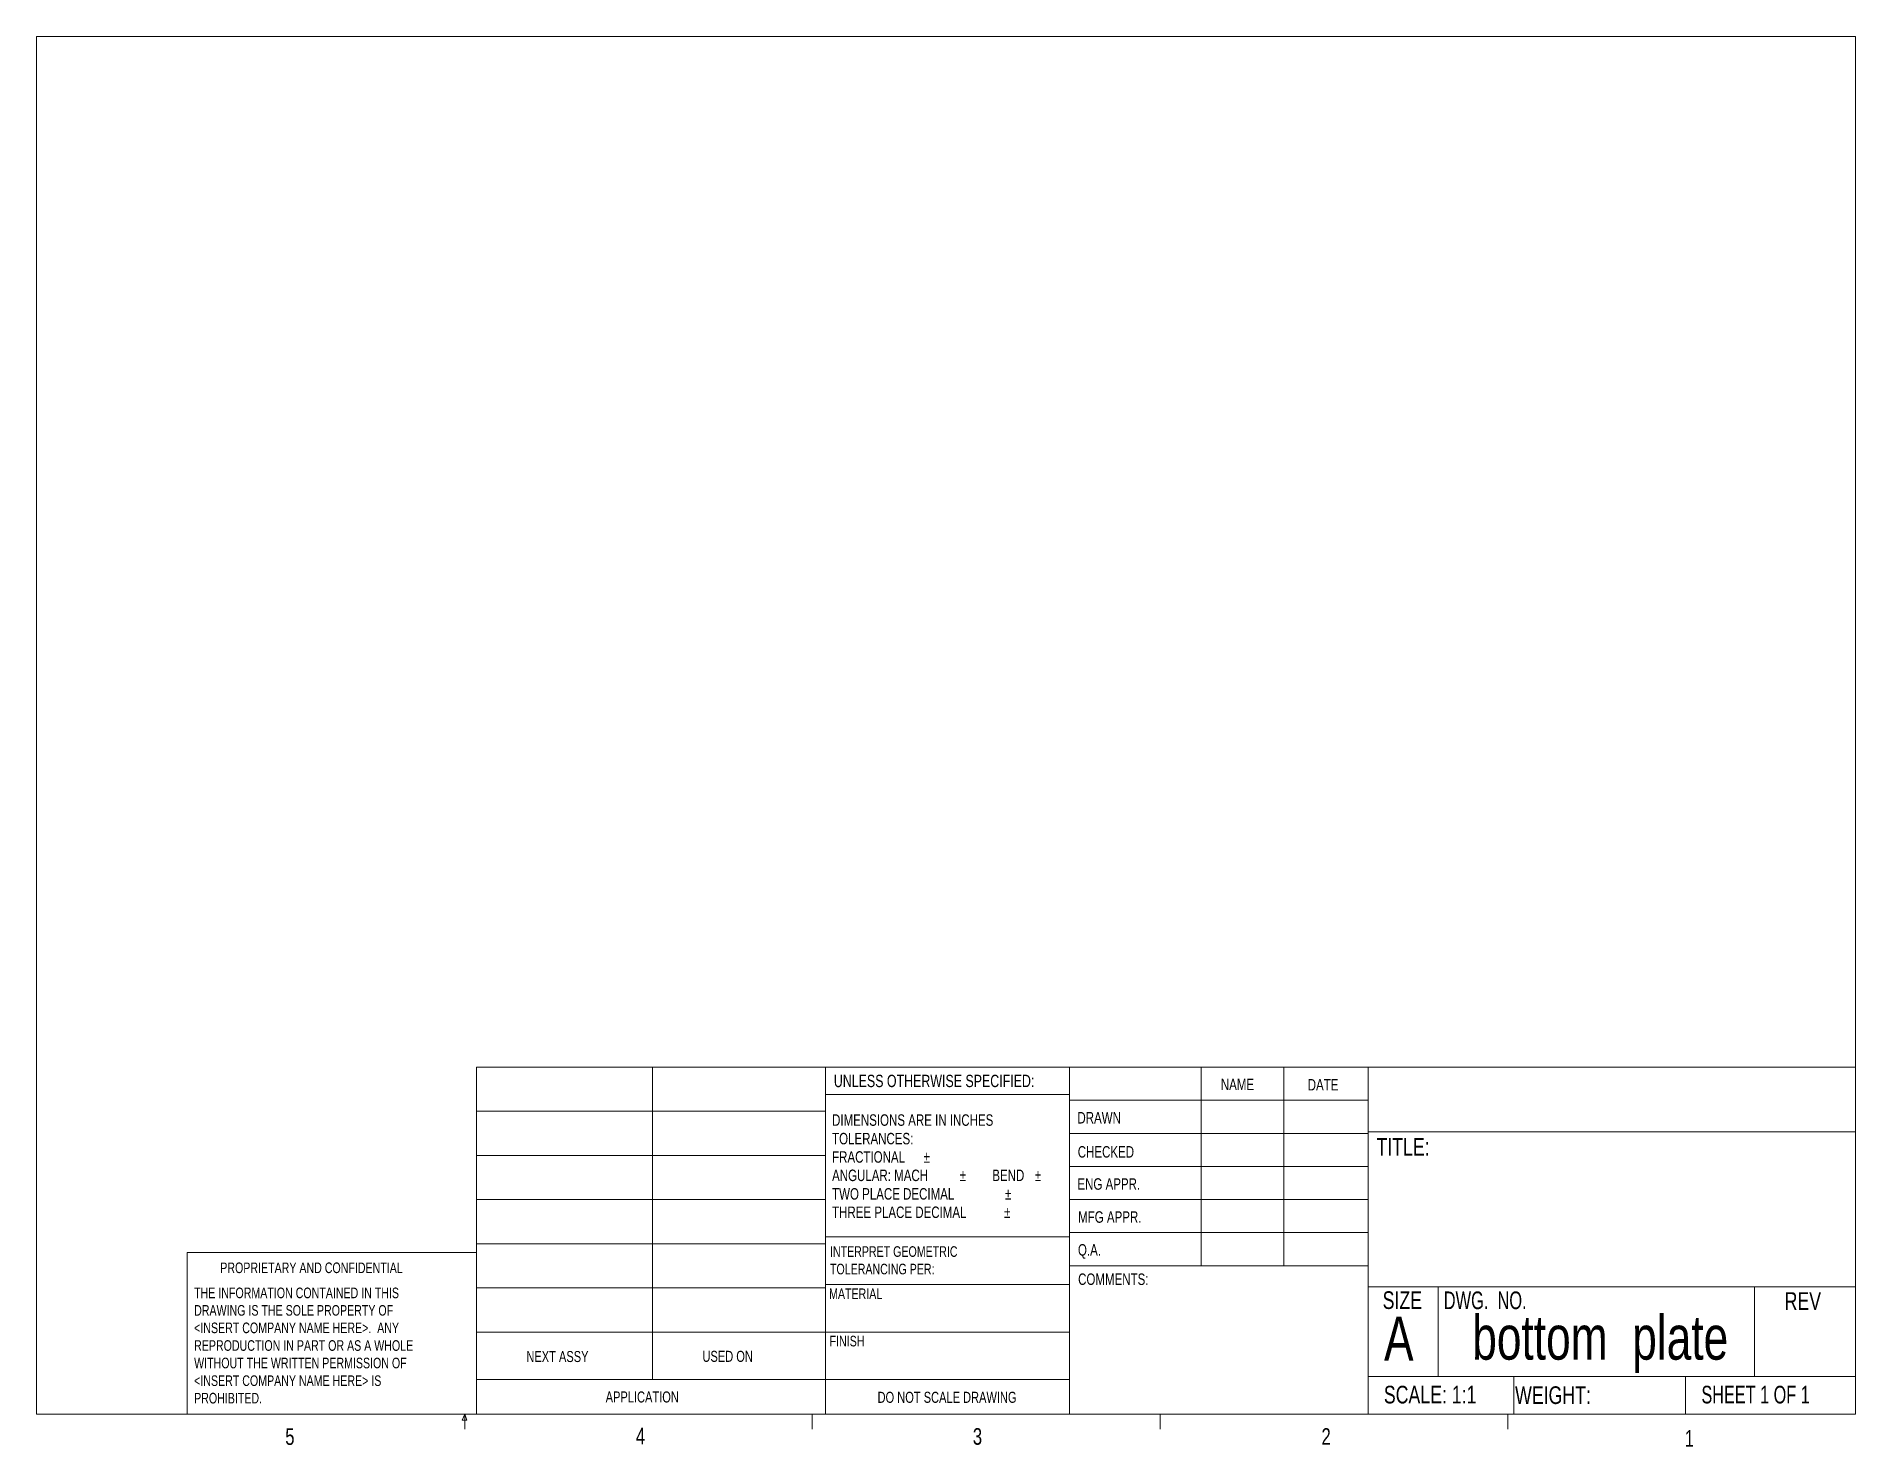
# Model space of a CAD drawing. Header units: inches. Extents: x -17.3 to 10.6, y -2.4 to 18.4.
# Drawn here: x 0.33 to 10.63, y 0.21 to 8.19 of the extents above; entities that cross this region are included whole.
import ezdxf

# ---------------------------------------------------------------- set-up
doc = ezdxf.new("R2010")
doc.units = ezdxf.units.IN
doc.header["$MEASUREMENT"] = 0
doc.styles.add('SLDTEXTSTYLE0', font='TXT', dxfattribs={"width": 0.75})
doc.styles.add('SLDTEXTSTYLE1', font='TXT', dxfattribs={"width": 0.6875})
doc.styles.add('SLDTEXTSTYLE2', font='TXT', dxfattribs={"width": 0.694444})

msp = doc.modelspace()

# ---------------------------------------------------------------- texts
at = {"color": 7, "linetype": 'Continuous', "lineweight": 0}
for s, insert, char_height, attachment_point, style in [('UNLESS OTHERWISE SPECIFIED:', (4.845, 2.313), 0.07, 1, 'SLDTEXTSTYLE0'), ('NAME', (7.036, 2.291), 0.065, 1, 'SLDTEXTSTYLE0'), ('DATE', (7.528, 2.289), 0.065, 1, 'SLDTEXTSTYLE0'), ('DRAWN', (6.224, 2.102), 0.065, 1, 'SLDTEXTSTYLE0'), ('CHECKED', (6.226, 1.909), 0.065, 1, 'SLDTEXTSTYLE0'), ('TITLE:', (7.917, 1.955), 0.1, 1, 'SLDTEXTSTYLE0'), ('ENG APPR.', (6.224, 1.727), 0.065, 1, 'SLDTEXTSTYLE0'), ('MFG APPR.', (6.228, 1.54), 0.065, 1, 'SLDTEXTSTYLE0'), ('Q.A.', (6.227, 1.354), 0.065, 1, 'SLDTEXTSTYLE0'), ('PROPRIETARY AND CONFIDENTIAL', (1.371, 1.25), 0.06, 1, 'SLDTEXTSTYLE0'), ('COMMENTS:', (6.228, 1.188), 0.065, 1, 'SLDTEXTSTYLE0'), ('MATERIAL', (4.818, 1.103), 0.06, 1, 'SLDTEXTSTYLE0'), ('SIZE', (7.952, 1.087), 0.1, 1, 'SLDTEXTSTYLE0'), ('DWG.  NO.', (8.298, 1.086), 0.1, 1, 'SLDTEXTSTYLE2'), ('REV', (10.228, 1.082), 0.1, 1, 'SLDTEXTSTYLE0'), ('A', (7.96, 0.944), 0.25, 1, 'SLDTEXTSTYLE0'), ('bottom  plate', (9.184, 0.95), 0.25, 2, 'SLDTEXTSTYLE0'), ('FINISH', (4.821, 0.835), 0.06, 1, 'SLDTEXTSTYLE0'), ('NEXT ASSY', (3.104, 0.749), 0.0625, 1, 'SLDTEXTSTYLE0'), ('USED ON', (4.101, 0.75), 0.0625, 1, 'SLDTEXTSTYLE0'), ('APPLICATION', (3.553, 0.52), 0.0625, 1, 'SLDTEXTSTYLE0'), ('DO NOT SCALE DRAWING', (5.486, 0.518), 0.0625, 2, 'SLDTEXTSTYLE0'), ('SCALE: 1:1', (7.959, 0.552), 0.1, 1, 'SLDTEXTSTYLE0'), ('WEIGHT:', (8.702, 0.549), 0.1, 1, 'SLDTEXTSTYLE0'), ('SHEET 1 OF 1', (9.757, 0.552), 0.1, 1, 'SLDTEXTSTYLE1'), ('5', (1.739, 0.311), 0.0938, 1, 'SLDTEXTSTYLE0'), ('4', (3.724, 0.314), 0.0938, 1, 'SLDTEXTSTYLE0'), ('3', (5.632, 0.312), 0.0938, 1, 'SLDTEXTSTYLE0'), ('2', (7.606, 0.312), 0.0938, 1, 'SLDTEXTSTYLE0'), ('1', (9.662, 0.301), 0.0938, 1, 'SLDTEXTSTYLE0')]:
    msp.add_mtext(s, dxfattribs=dict(at, insert=insert, char_height=char_height, attachment_point=attachment_point, style=style))

# ---------------------------------------------------------------- blocks, each defined once
blk = doc.blocks.new('SW_NOTE_0')
at = {"color": 0, "linetype": 'Continuous', "lineweight": 0, "char_height": 0.06, "attachment_point": 1, "style": 'SLDTEXTSTYLE0'}
for s, insert in [('INTERPRET GEOMETRIC', (0, 0.077)), ('TOLERANCING PER:', (0, -0.022))]:
    blk.add_mtext(s, dxfattribs=dict(at, insert=insert))
blk = doc.blocks.new('SW_NOTE_1')
at = {"color": 0, "linetype": 'Continuous', "lineweight": 0, "char_height": 0.065, "attachment_point": 1, "style": 'SLDTEXTSTYLE0'}
for s, insert in [('DIMENSIONS ARE IN INCHES', (0, 0.084)), ('TOLERANCES:', (0, -0.021)), ('FRACTIONAL', (0, -0.125)), ('%%p', (0.518, -0.125)), ('ANGULAR: MACH', (0, -0.229)), ('%%p', (0.723, -0.229)), ('BEND', (0.907, -0.229)), ('%%p', (1.148, -0.229)), ('TWO PLACE DECIMAL', (0, -0.334)), ('%%p', (0.979, -0.334)), ('THREE PLACE DECIMAL', (0, -0.438)), ('%%p', (0.974, -0.438))]:
    blk.add_mtext(s, dxfattribs=dict(at, insert=insert))
blk = doc.blocks.new('SW_NOTE_2')
at = {"color": 0, "linetype": 'Continuous', "lineweight": 0, "char_height": 0.06, "attachment_point": 1, "style": 'SLDTEXTSTYLE0'}
for s, insert in [('THE INFORMATION CONTAINED IN THIS', (0, 0.077)), ('DRAWING IS THE SOLE PROPERTY OF', (0, -0.022)), ('<INSERT COMPANY NAME HERE>.  ANY', (0, -0.121)), ('REPRODUCTION IN PART OR AS A WHOLE', (0, -0.221)), ('WITHOUT THE WRITTEN PERMISSION OF', (0, -0.32)), ('<INSERT COMPANY NAME HERE> IS', (0, -0.42)), ('PROHIBITED.', (0, -0.519))]:
    blk.add_mtext(s, dxfattribs=dict(at, insert=insert))

# ---------------------------------------------------------------- linework, layer by layer
at = {"color": 7, "linetype": 'Continuous', "lineweight": 0}
for p, q in [((0.33, 8.192), (10.63, 8.192)), ((0.33, 8.192), (0.33, 0.392)), ((10.63, 0.392), (10.63, 8.192)), ((2.821, 2.356), (10.63, 2.356)), ((2.821, 0.392), (2.821, 2.356)), ((3.819, 2.356), (3.819, 0.588)), ((4.798, 0.392), (4.798, 2.356)), ((6.18, 2.356), (6.18, 0.392)), ((6.924, 2.356), (6.924, 1.231)), ((7.392, 2.356), (7.392, 1.231)), ((7.871, 2.356), (7.871, 0.392)), ((6.18, 2.202), (4.798, 2.202)), ((6.18, 2.169), (7.871, 2.169)), ((2.821, 2.106), (4.798, 2.106)), ((6.18, 1.981), (7.871, 1.981)), ((7.871, 1.989), (10.63, 1.989)), ((2.821, 1.856), (4.798, 1.856)), ((6.18, 1.794), (7.871, 1.794)), ((2.821, 1.606), (4.798, 1.606)), ((7.871, 1.606), (6.18, 1.606)), ((2.821, 1.356), (4.798, 1.356)), ((4.798, 1.396), (6.18, 1.396)), ((7.871, 1.419), (6.18, 1.419)), ((1.184, 0.392), (1.184, 1.306)), ((2.821, 1.306), (1.184, 1.306)), ((7.871, 1.231), (6.18, 1.231)), ((2.821, 1.106), (4.798, 1.106)), ((4.798, 1.126), (6.18, 1.126)), ((7.871, 1.112), (10.63, 1.112)), ((8.267, 1.112), (8.267, 0.605)), ((10.058, 1.112), (10.058, 0.605)), ((2.821, 0.856), (4.798, 0.856)), ((4.798, 0.856), (6.18, 0.856)), ((2.821, 0.588), (6.18, 0.588)), ((7.871, 0.605), (10.63, 0.605)), ((8.694, 0.605), (8.694, 0.392)), ((9.666, 0.605), (9.666, 0.392)), ((10.63, 0.392), (0.33, 0.392)), ((2.741, 0.357), (2.755, 0.392)), ((2.767, 0.357), (2.741, 0.357)), ((2.755, 0.392), (2.755, 0.307)), ((2.755, 0.392), (2.767, 0.357)), ((4.723, 0.392), (4.723, 0.307)), ((6.692, 0.392), (6.692, 0.307)), ((8.661, 0.392), (8.661, 0.307))]:
    msp.add_line(p, q, dxfattribs=at)

# ---------------------------------------------------------------- block references
for name, p in [('SW_NOTE_1', (4.835, 2.005)), ('SW_NOTE_0', (4.823, 1.265)), ('SW_NOTE_2', (1.223, 1.031))]:
    msp.add_blockref(name, p, dxfattribs=at)

msp.set_redraw_order([(e.dxf.handle, doc.entitydb.next_handle()) for e in msp.query("TEXT MTEXT ATTDEF DIMENSION ARC_DIMENSION")])  # texts and dimensions are drawn at this point

doc.saveas('drawing.dxf')
